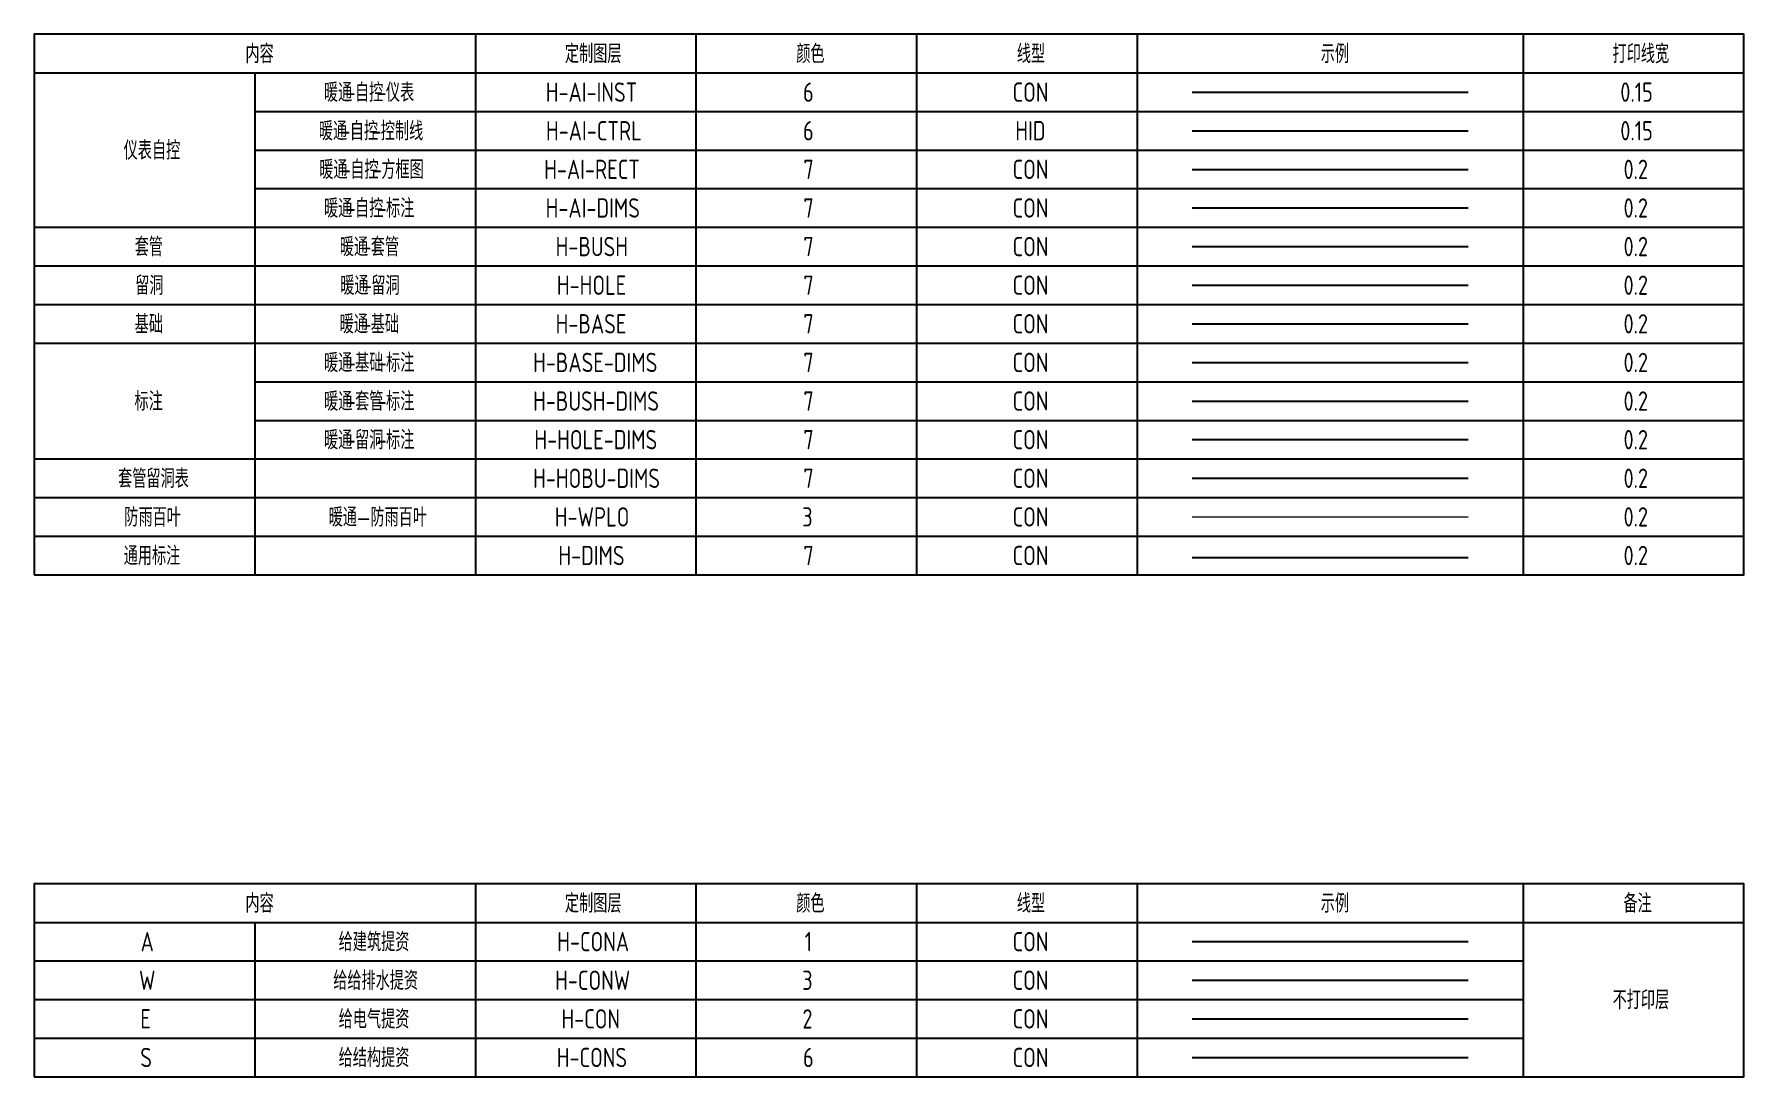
# Model space of a CAD drawing. Extents: x -671963 to 2381076, y -56129 to 1796010.
# Drawn here: x -92998 to -61998, y 57055 to 75955 of the extents above; entities that cross this region are included whole.
import ezdxf

# ---------------------------------------------------------------- set-up
doc = ezdxf.new("R2010")
doc.units = 0
doc.header["$LTSCALE"] = 1000
doc.linetypes.add('HIDDEN', pattern=[9.525, 6.35, -3.175])
for name, color, linetype in [('H-AI-CTRL', 6, 'HIDDEN'), ('H-AI-DIMS', 7, 'CONTINUOUS'), ('H-AI-INST', 6, 'CONTINUOUS'), ('H-AI-RECT', 7, 'CONTINUOUS'), ('H-BASE', 7, 'CONTINUOUS'), ('H-BASE-DIMS', 7, 'CONTINUOUS'), ('H-BUSH', 7, 'CONTINUOUS'), ('H-BUSH-DIMS', 7, 'CONTINUOUS'), ('H-DIMS', 7, 'CONTINUOUS'), ('H-HOBU-DIMS', 7, 'CONTINUOUS'), ('H-HOLE', 7, 'CONTINUOUS'), ('h-hole-dims', 7, 'CONTINUOUS'), ('PUB_TAB', 7, 'CONTINUOUS')]:
    doc.layers.add(name, color=color, linetype=linetype)
for name, color, linetype, plot in [('H-CON', 7, 'CONTINUOUS', False), ('H-CONA', 7, 'CONTINUOUS', False), ('H-CONS', 7, 'CONTINUOUS', False), ('H-CONW', 7, 'CONTINUOUS', False)]:
    doc.layers.add(name, color=color, linetype=linetype, plot=plot)
doc.layers.add('H-STLO', color=3, linetype='CONTINUOUS', lineweight=0)
doc.styles.add('TH-STYLE3', font='tssdeng.shx', dxfattribs={"width": 0.8, "bigfont": 'tssdchn.shx'})

msp = doc.modelspace()

# ---------------------------------------------------------------- texts
at = {"layer": 'PUB_TAB', "style": 'TH-STYLE3', "width": 0.8}
for s, height, p in [('内容', 337.58865, (-89167.5359, 75430.1611)), ('定制图层', 337.58865, (-83374.5571, 75430.1611)), ('颜色', 337.58865, (-79179.4507, 75430.1611)), ('线型', 337.58865, (-75179.4507, 75430.1611)), ('示例', 337.58865, (-69669.0252, 75430.1611)), ('打印线宽', 337.58865, (-64377.5359, 75430.1611)), ('暖通', 337.58865, (-87744.7876, 74730.1611)), ('自控', 337.58865, (-87182.4295, 74730.1611)), ('仪表', 337.58865, (-86620.0713, 74730.1611)), ('H-AI-INST', 350, (-83721.0819, 74730.1611)), ('6', 350, (-79056.0819, 74730.1611)), ('CON', 350, (-75257.3319, 74730.1611)), ('0.15', 350, (-64236.9153, 74730.1611)), ('-', 350, (-87351.5961, 74730.1611)), ('-', 350, (-86789.238, 74730.1611)), ('暖通', 337.58865, (-87837.128, 74030.1611)), ('自控', 337.58865, (-87274.7699, 74030.1611)), ('控制线', 337.58865, (-86712.4117, 74030.1611)), ('-', 350, (-87443.9366, 74030.1611)), ('-', 350, (-86881.5784, 74030.1611)), ('H-AI-CTRL', 350, (-83718.1653, 74030.1611)), ('6', 350, (-79056.0819, 74030.1611)), ('HID', 350, (-75207.7486, 74030.1611)), ('0.15', 350, (-64236.9153, 74030.1611)), ('仪表自控', 337.58865, (-91376.0465, 73680.1611)), ('暖通', 337.58865, (-87828.1919, 73330.1611)), ('-', 350, (-87435.0004, 73330.1611)), ('自控', 337.58865, (-87265.8337, 73330.1611)), ('-', 350, (-86872.6422, 73330.1611)), ('方框图', 337.58865, (-86703.4756, 73330.1611)), ('H-AI-RECT', 350, (-83750.2486, 73330.1611)), ('7', 350, (-79050.2486, 73330.1611)), ('CON', 350, (-75257.3319, 73330.1611)), ('0.2', 350, (-64178.5819, 73330.1611)), ('暖通', 337.58865, (-87741.8089, 72630.1611)), ('自控', 337.58865, (-87179.4507, 72630.1611)), ('标注', 337.58865, (-86617.0926, 72630.1611)), ('H-AI-DIMS', 350, (-83723.9986, 72630.1611)), ('7', 350, (-79050.2486, 72630.1611)), ('CON', 350, (-75257.3319, 72630.1611)), ('0.2', 350, (-64178.5819, 72630.1611)), ('-', 350, (-87348.6174, 72630.1611)), ('-', 350, (-86786.2593, 72630.1611)), ('套管', 337.58865, (-91174.9827, 71930.1611)), ('暖通', 337.58865, (-87456.1617, 71930.1611)), ('套管', 337.58865, (-86893.8036, 71930.1611)), ('H-BUSH', 350, (-83543.1653, 71930.1611)), ('7', 350, (-79050.2486, 71930.1611)), ('CON', 350, (-75257.3319, 71930.1611)), ('0.2', 350, (-64178.5819, 71930.1611)), ('-', 350, (-87062.9702, 71930.1611)), ('留洞', 337.58865, (-91166.0465, 71230.1611)), ('暖通', 337.58865, (-87447.2256, 71230.1611)), ('-', 350, (-87054.0341, 71230.1611)), ('留洞', 337.58865, (-86884.8674, 71230.1611)), ('H-HOLE', 350, (-83519.8319, 71230.1611)), ('7', 350, (-79050.2486, 71230.1611)), ('CON', 350, (-75257.3319, 71230.1611)), ('0.2', 350, (-64178.5819, 71230.1611)), ('基础', 337.58865, (-91176.472, 70530.1611)), ('暖通', 337.58865, (-87457.6511, 70530.1611)), ('-', 350, (-87064.4596, 70530.1611)), ('基础', 337.58865, (-86895.2929, 70530.1611)), ('H-BASE', 350, (-83543.1653, 70530.1611)), ('7', 350, (-79050.2486, 70530.1611)), ('CON', 350, (-75257.3319, 70530.1611)), ('0.2', 350, (-64178.5819, 70530.1611)), ('暖通', 337.58865, (-87741.8089, 69830.1611)), ('基础', 337.58865, (-87179.4507, 69830.1611)), ('标注', 337.58865, (-86617.0926, 69830.1611)), ('H-BASE-DIMS', 350, (-83951.4986, 69830.1611)), ('7', 350, (-79050.2486, 69830.1611)), ('CON', 350, (-75257.3319, 69830.1611)), ('0.2', 350, (-64178.5819, 69830.1611)), ('-', 350, (-87348.6174, 69830.1611)), ('-', 350, (-86786.2593, 69830.1611)), ('标注', 337.58865, (-91179.4507, 69130.1611)), ('暖通', 337.58865, (-87741.8089, 69130.1611)), ('套管', 337.58865, (-87179.4507, 69130.1611)), ('标注', 337.58865, (-86617.0926, 69130.1611)), ('H-BUSH-DIMS', 350, (-83951.4986, 69130.1611)), ('7', 350, (-79050.2486, 69130.1611)), ('CON', 350, (-75257.3319, 69130.1611)), ('0.2', 350, (-64178.5819, 69130.1611)), ('-', 350, (-87348.6174, 69130.1611)), ('-', 350, (-86786.2593, 69130.1611)), ('暖通', 337.58865, (-87741.8089, 68430.1611)), ('-', 350, (-87348.6174, 68430.1611)), ('留洞', 337.58865, (-87179.4507, 68430.1611)), ('-', 350, (-86786.2593, 68430.1611)), ('标注', 337.58865, (-86617.0926, 68430.1611)), ('H-HOLE-DIMS', 350, (-83928.1653, 68430.1611)), ('7', 350, (-79050.2486, 68430.1611)), ('CON', 350, (-75257.3319, 68430.1611)), ('0.2', 350, (-64178.5819, 68430.1611)), ('套管留洞表', 337.58865, (-91475.8337, 67730.1611)), ('H-HOBU-DIMS', 350, (-83951.4986, 67730.1611)), ('7', 350, (-79050.2486, 67730.1611)), ('CON', 350, (-75257.3319, 67730.1611)), ('0.2', 350, (-64178.5819, 67730.1611)), ('防雨百叶', 337.58865, (-91364.1316, 67030.1611)), ('暖通—防雨百叶', 337.58865, (-87657.5359, 67030.1611)), ('H-WPLO', 350, (-83557.7486, 67030.1611)), ('3', 350, (-79070.6653, 67030.1611)), ('CON', 350, (-75257.3319, 67030.1611)), ('0.2', 350, (-64178.5819, 67030.1611)), ('通用标注', 337.58865, (-91374.5571, 66330.1611)), ('H-DIMS', 350, (-83493.5819, 66330.1611)), ('7', 350, (-79050.2486, 66330.1611)), ('CON', 350, (-75257.3319, 66330.1611)), ('0.2', 350, (-64178.5819, 66330.1611)), ('内容', 337.58865, (-89167.5359, 60030.1611)), ('定制图层', 337.58865, (-83374.5571, 60030.1611)), ('颜色', 337.58865, (-79179.4507, 60030.1611)), ('线型', 337.58865, (-75179.4507, 60030.1611)), ('示例', 337.58865, (-69669.0252, 60030.1611)), ('备注', 337.58865, (-64180.9401, 60030.1611)), ('A', 350, (-91067.7486, 59330.1611)), ('给建筑提资', 337.58865, (-87477.3231, 59330.1611)), ('H-CONA', 350, (-83513.9986, 59330.1611)), ('1', 350, (-79026.9153, 59330.1611)), ('CON', 350, (-75257.3319, 59330.1611)), ('W', 350, (-91096.9153, 58630.1611)), ('给给排水提资', 337.58865, (-87575.621, 58630.1611)), ('H-CONW', 350, (-83551.9153, 58630.1611)), ('3', 350, (-79070.6653, 58630.1611)), ('CON', 350, (-75257.3319, 58630.1611)), ('不打印层', 337.58865, (-64376.0465, 58280.1611)), ('E', 350, (-91073.5819, 57930.1611)), ('给电气提资', 337.58865, (-87477.3231, 57930.1611)), ('H-CON', 350, (-83438.1653, 57930.1611)), ('2', 350, (-79067.7486, 57930.1611)), ('CON', 350, (-75257.3319, 57930.1611)), ('S', 350, (-91073.5819, 57230.1611)), ('给结构提资', 337.58865, (-87477.3231, 57230.1611)), ('H-CONS', 350, (-83522.7486, 57230.1611)), ('6', 350, (-79056.0819, 57230.1611)), ('CON', 350, (-75257.3319, 57230.1611))]:
    msp.add_text(s, height=height, dxfattribs=at).set_placement(p)

# ---------------------------------------------------------------- linework, layer by layer
at = {"layer": 'H-AI-CTRL'}
msp.add_line((-71997.7486, 74205.1611), (-66997.7486, 74205.1611), dxfattribs=at)
at = {"layer": 'H-AI-DIMS'}
msp.add_line((-71997.7486, 72805.1611), (-66997.7486, 72805.1611), dxfattribs=at)
at = {"layer": 'H-AI-INST'}
msp.add_line((-71997.7486, 74905.1611), (-66997.7486, 74905.1611), dxfattribs=at)
at = {"layer": 'H-AI-RECT'}
msp.add_line((-71997.7486, 73505.1611), (-66997.7486, 73505.1611), dxfattribs=at)
at = {"layer": 'H-BASE'}
msp.add_line((-71997.7486, 70705.1611), (-66997.7486, 70705.1611), dxfattribs=at)
at = {"layer": 'H-BASE-DIMS'}
msp.add_line((-71997.7486, 70005.1611), (-66997.7486, 70005.1611), dxfattribs=at)
at = {"layer": 'H-BUSH'}
msp.add_line((-71997.7486, 72105.1611), (-66997.7486, 72105.1611), dxfattribs=at)
at = {"layer": 'H-BUSH-DIMS'}
msp.add_line((-71997.7486, 69305.1611), (-66997.7486, 69305.1611), dxfattribs=at)
at = {"layer": 'H-CON'}
msp.add_line((-71997.7486, 58105.1611), (-66997.7486, 58105.1611), dxfattribs=at)
at = {"layer": 'H-CONA'}
msp.add_line((-71997.7486, 59505.1611), (-66997.7486, 59505.1611), dxfattribs=at)
at = {"layer": 'H-CONS'}
msp.add_line((-71997.7486, 57405.1611), (-66997.7486, 57405.1611), dxfattribs=at)
at = {"layer": 'H-CONW'}
msp.add_line((-71997.7486, 58805.1611), (-66997.7486, 58805.1611), dxfattribs=at)
at = {"layer": 'H-DIMS'}
msp.add_line((-71997.7486, 66470.4956), (-66997.7486, 66470.4956), dxfattribs=at)
at = {"layer": 'H-HOBU-DIMS'}
msp.add_line((-71997.7486, 67905.1611), (-66997.7486, 67905.1611), dxfattribs=at)
at = {"layer": 'H-HOLE'}
msp.add_line((-71997.7486, 71405.1611), (-66997.7486, 71405.1611), dxfattribs=at)
at = {"layer": 'h-hole-dims'}
msp.add_line((-71997.7486, 68605.1611), (-66997.7486, 68605.1611), dxfattribs=at)
at = {"layer": 'H-STLO'}
msp.add_line((-71997.7486, 67205.1611), (-66997.7486, 67205.1611), dxfattribs=at)
at = {"layer": 'PUB_TAB'}
for points in [[(-92997.7486, 66155.1611), (-61997.7486, 66155.1611), (-61997.7486, 75955.1611), (-92997.7486, 75955.1611)], [(-92997.7486, 57055.1611), (-61997.7486, 57055.1611), (-61997.7486, 60555.1611), (-92997.7486, 60555.1611)]]:
    msp.add_lwpolyline(points, close=True, dxfattribs=at)
for points in [[(-84997.7486, 75955.1611), (-84997.7486, 66155.1611)], [(-80997.7486, 75955.1611), (-80997.7486, 66155.1611)], [(-76997.7486, 75955.1611), (-76997.7486, 66155.1611)], [(-72997.7486, 75955.1611), (-72997.7486, 66155.1611)], [(-65997.7486, 75955.1611), (-65997.7486, 66155.1611)], [(-92997.7486, 75255.1611), (-61997.7486, 75255.1611)], [(-88997.7486, 75255.1611), (-88997.7486, 66155.1611)], [(-88997.7486, 74555.1611), (-61997.7486, 74555.1611)], [(-88997.7486, 73855.1611), (-61997.7486, 73855.1611)], [(-88997.7486, 73155.1611), (-61997.7486, 73155.1611)], [(-92997.7486, 72455.1611), (-61997.7486, 72455.1611)], [(-92997.7486, 71755.1611), (-61997.7486, 71755.1611)], [(-92997.7486, 71055.1611), (-61997.7486, 71055.1611)], [(-92997.7486, 70355.1611), (-61997.7486, 70355.1611)], [(-88997.7486, 69655.1611), (-61997.7486, 69655.1611)], [(-88997.7486, 68955.1611), (-61997.7486, 68955.1611)], [(-92997.7486, 68255.1611), (-61997.7486, 68255.1611)], [(-92997.7486, 67555.1611), (-61997.7486, 67555.1611)], [(-92997.7486, 66855.1611), (-61997.7486, 66855.1611)], [(-84997.7486, 60555.1611), (-84997.7486, 57055.1611)], [(-80997.7486, 60555.1611), (-80997.7486, 57055.1611)], [(-76997.7486, 60555.1611), (-76997.7486, 57055.1611)], [(-72997.7486, 60555.1611), (-72997.7486, 57055.1611)], [(-65997.7486, 60555.1611), (-65997.7486, 57055.1611)], [(-92997.7486, 59855.1611), (-61997.7486, 59855.1611)], [(-88997.7486, 59855.1611), (-88997.7486, 57055.1611)], [(-92997.7486, 59155.1611), (-65997.7486, 59155.1611)], [(-92997.7486, 58455.1611), (-65997.7486, 58455.1611)], [(-92997.7486, 57755.1611), (-65997.7486, 57755.1611)]]:
    msp.add_lwpolyline(points, dxfattribs=at)

msp.set_redraw_order([(e.dxf.handle, doc.entitydb.next_handle()) for e in msp.query("TEXT MTEXT ATTDEF DIMENSION ARC_DIMENSION")])  # texts and dimensions are drawn at this point

doc.saveas('drawing.dxf')
